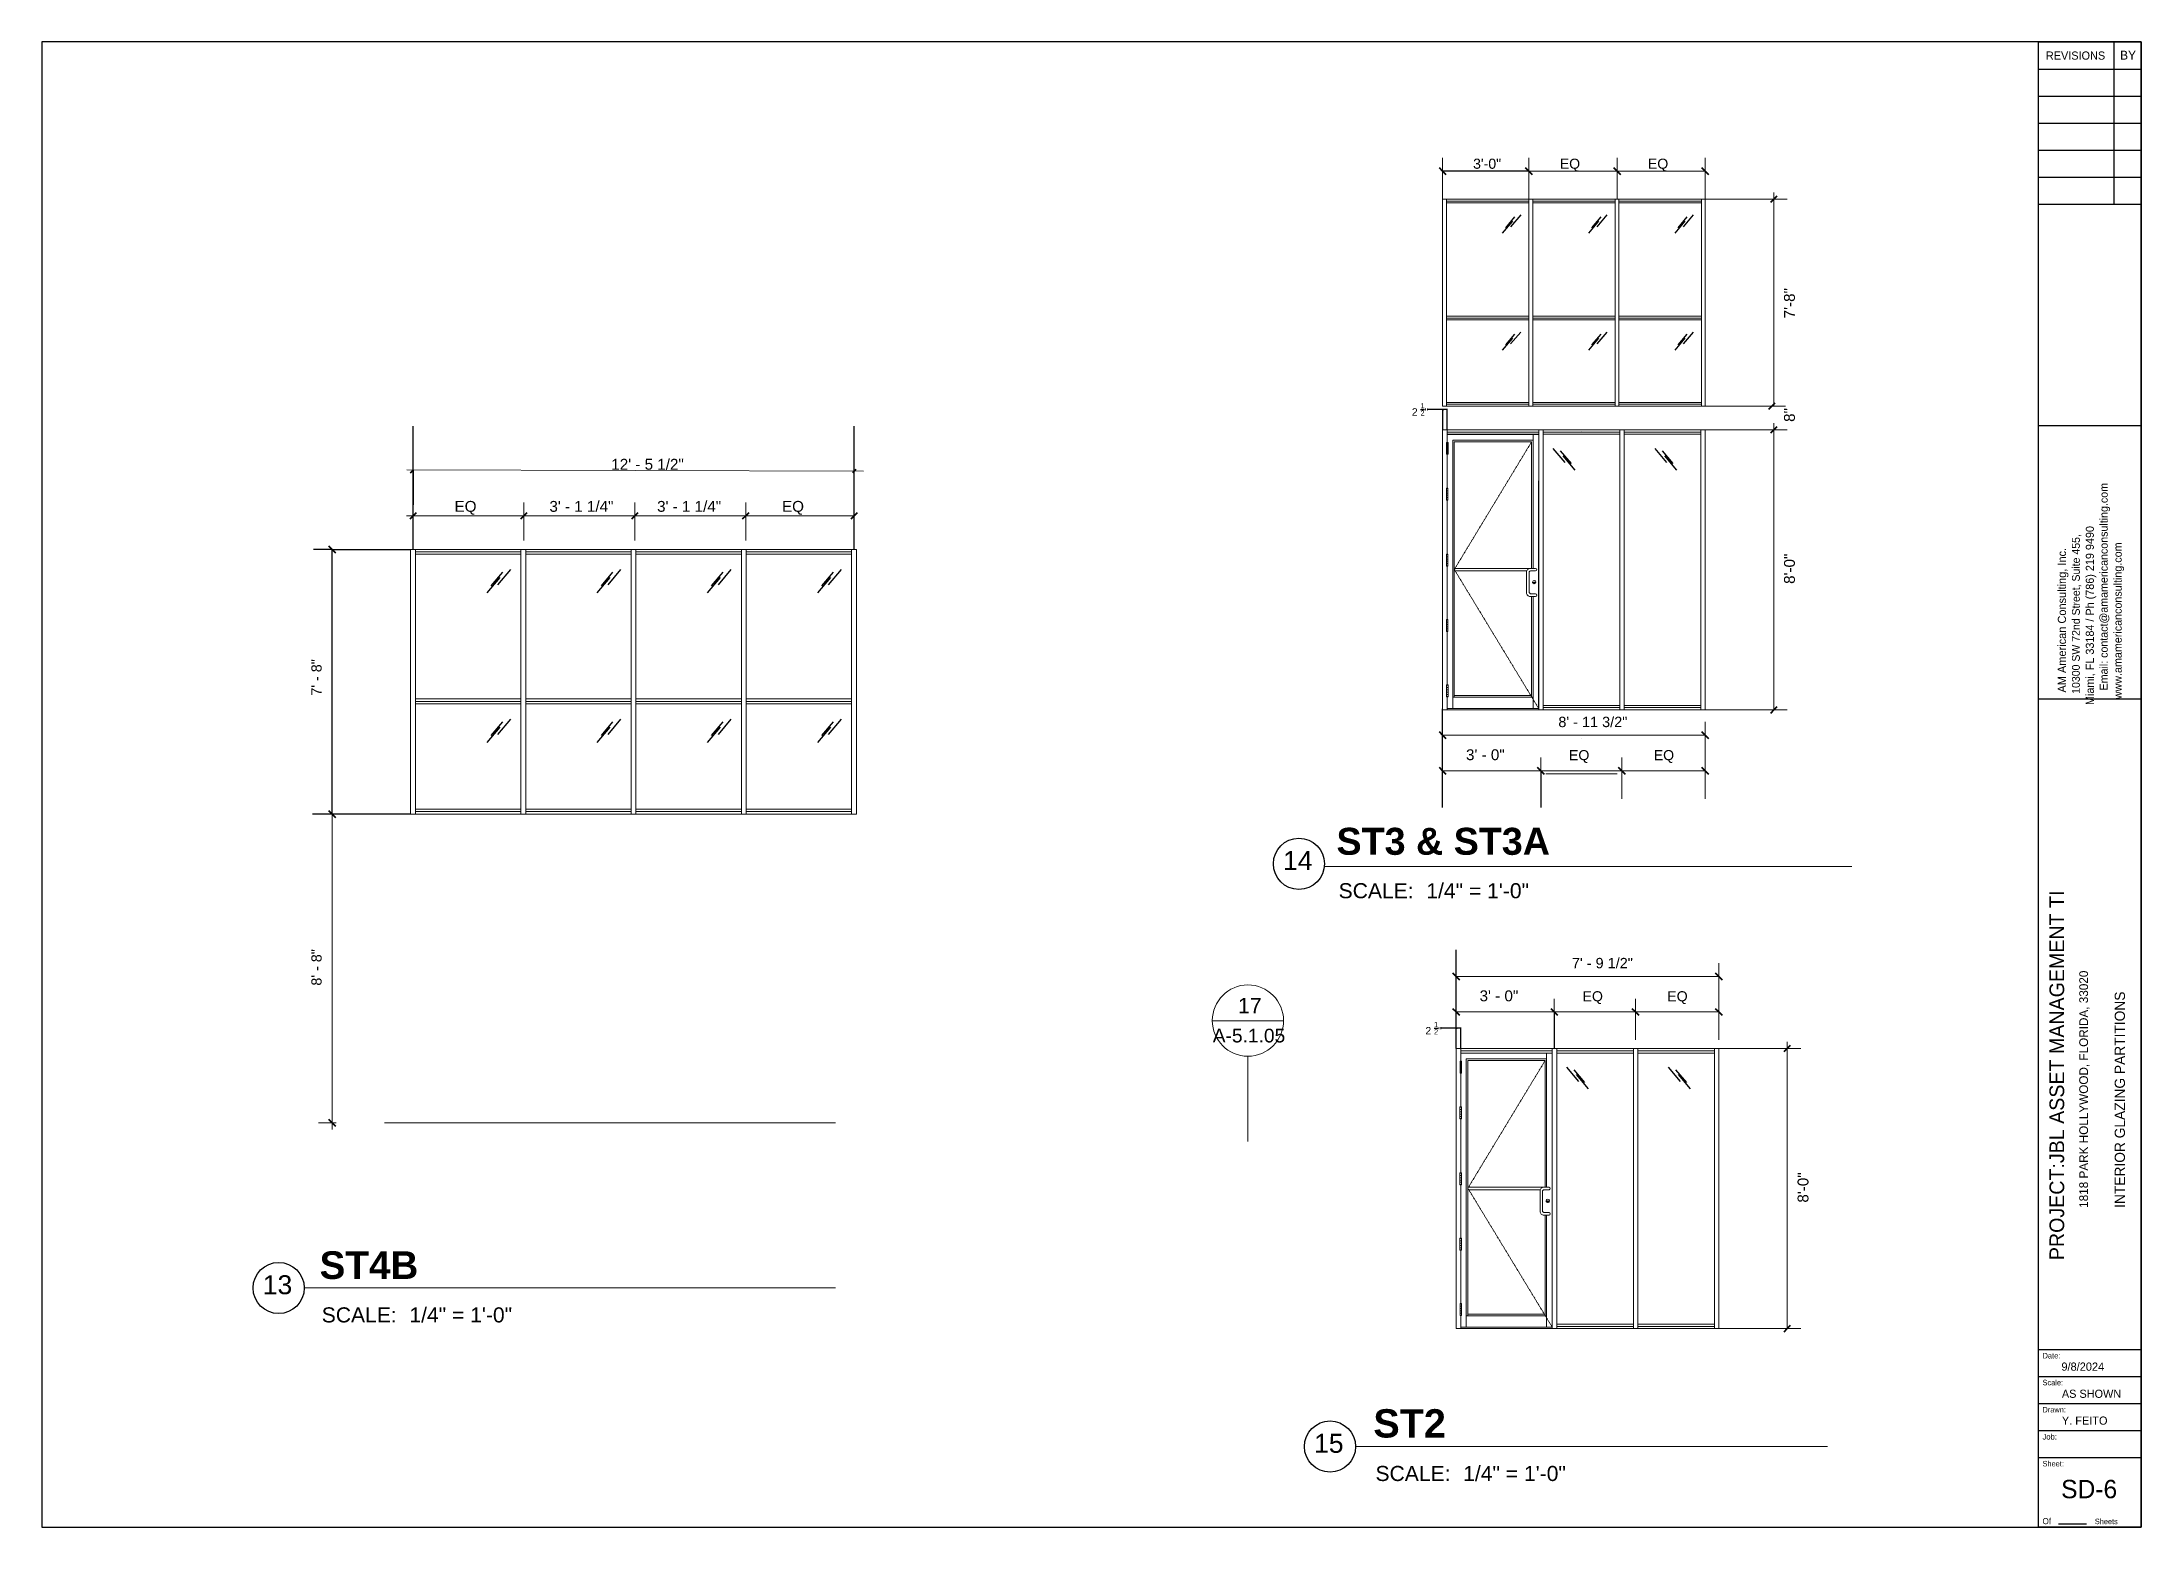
# Model space of a CAD drawing. Header units: inches. Extents: x -6061 to 13621, y -296 to 7483.
# Drawn here: x 8507 to 9214, y 5998 to 6498 of the extents above; entities that cross this region are included whole.
import ezdxf

# ---------------------------------------------------------------- set-up
doc = ezdxf.new("R2010")
doc.units = ezdxf.units.IN
doc.header["$MEASUREMENT"] = 0
doc.linetypes.add('HIDDEN', pattern=[0.375, 0.25, -0.125])
doc.layers.get('0').update_dxf_attribs({"linetype": 'CONTINUOUS'})
doc.layers.get('Defpoints').update_dxf_attribs({"color": 6, "linetype": 'CONTINUOUS', "lineweight": 15})
doc.styles.add('Arial$001H0', font='arial.ttf')
doc.styles.add('Arial$101H0', font='arialbd.ttf')
doc.styles.add('CIDFont+F1$001H0', font='')
doc.styles.add('CIDFont+F2$001H0', font='')
doc.styles.get('CIDFont+F1$001H0').set_extended_font_data('CIDFont+F1')
doc.styles.get('CIDFont+F2$001H0').set_extended_font_data('CIDFont+F2')
doc.dimstyles.get("Standard").update_dxf_attribs({"dimtxt": 0.18, "dimasz": 0.18, "dimexe": 0.18, "dimexo": 0.0625, "dimgap": 0.0625, "dimtad": 0, "dimtih": 1, "dimtoh": 1, "dimdec": 4, "dimzin": 0, "dimdsep": 46, "dimtxsty": 'Standard', "dimcen": 0.09, "dimadec": 0, "dimazin": 0, "dimtfac": 1, "dimtdec": 4, "dimtofl": 0, "dimtmove": 0, "dimatfit": 3, "dimfxl": 1, "dimtolj": 1, "dimtzin": 0, "dimlwd": -1, "dimlwe": -1, "dimarcsym": 0})

msp = doc.modelspace()

# ---------------------------------------------------------------- texts
at = {"color": 7, "true_color": 0x000007}
for s, height, style, p in [('REVISIONS', 2.745462, 'CIDFont+F1$001H0', (9182.24589, 6492.307)), ('BY', 3.001664, 'CIDFont+F1$001H0', (9207.26615, 6492.307)), ('3\'-0"', 3.40067, 'Arial$001H0', (8989.1999, 6455.53577)), ('EQ', 3.40067, 'Arial$001H0', (9018.40687, 6455.53577)), ('EQ', 3.40067, 'Arial$001H0', (9048.11911, 6455.53576)), ('8\' - 11 3/2"', 3.4905041, 'Arial$001H0', (9017.93213, 6267.38689)), ('3\' - 0"', 3.667117, 'Arial$001H0', (8986.81177, 6256.25406)), ('EQ', 3.40067, 'Arial$001H0', (9021.5218, 6256.25406)), ('EQ', 3.40067, 'Arial$001H0', (9050.07995, 6256.25406)), ('ST3 & ST3A', 9.087565, 'Arial$101H0', (8943.16467, 6224.3771)), ('14', 6.400615, 'Arial$001H0', (8925.13752, 6219.22431)), ('SCALE:', 5.086183, 'Arial$001H0', (8943.88549, 6209.72057)), ('1/4" = 1\'-0"', 5.0830544, 'Arial$001H0', (8973.43885, 6209.72057)), ('7\' - 9 1/2"', 3.4905041, 'Arial$001H0', (9022.50642, 6186.13604)), ('17', 5.160623, 'Arial$001H0', (8909.95039, 6170.98802)), ('3\' - 0"', 3.667117, 'Arial$001H0', (8991.38605, 6175.00321)), ('EQ', 3.40067, 'Arial$001H0', (9026.09609, 6175.00321)), ('EQ', 3.40067, 'Arial$001H0', (9054.65423, 6175.00321)), ('A-5.1.05', 4.626402, 'Arial$001H0', (8901.4608, 6161.13689)), ('ST4B', 9.315662, 'Arial$101H0', (8600.42911, 6081.44999)), ('13', 6.400615, 'Arial$001H0', (8581.27254, 6076.29704)), ('SCALE:', 5.086183, 'Arial$001H0', (8601.15192, 6066.79342)), ('1/4" = 1\'-0"', 5.0830544, 'Arial$001H0', (8630.70528, 6066.79342)), ('Date:', 1.885676, 'CIDFont+F1$001H0', (9181.11689, 6054.65001)), ('9/8/2024', 2.76745, 'CIDFont+F1$001H0', (9187.48754, 6050.52052)), ('Scale:', 1.867076, 'CIDFont+F1$001H0', (9181.11689, 6045.59524)), ('AS SHOWN', 2.746002, 'CIDFont+F1$001H0', (9187.64579, 6041.38737)), ('ST2', 9.54154, 'Arial$101H0', (8955.58645, 6028.01026)), ('Drawn:', 1.858902, 'CIDFont+F1$001H0', (9181.11689, 6036.46104)), ('Y. FEITO', 2.758454, 'CIDFont+F1$001H0', (9187.64579, 6032.33241)), ('15', 6.400615, 'Arial$001H0', (8935.60363, 6022.85748)), ('Job:', 1.920118, 'CIDFont+F1$001H0', (9181.11689, 6027.32685)), ('SCALE:', 5.086183, 'Arial$001H0', (8956.30724, 6013.35373)), ('1/4" = 1\'-0"', 5.0830544, 'Arial$001H0', (8985.86064, 6013.35373)), ('Sheet:', 1.863512, 'CIDFont+F1$001H0', (9181.11689, 6018.27208)), ('SD-6', 6.197286, 'CIDFont+F1$001H0', (9187.40065, 6007.55038)), ('Of', 2.05, 'CIDFont+F1$001H0', (9181.11689, 5998.81228)), ('Sheets', 1.85793, 'CIDFont+F1$001H0', (9198.74999, 5998.81228))]:
    msp.add_text(s, height=height, dxfattribs=dict(at, style=style)).set_placement(p)
for s, height, style, p in [('7\'-8"', 3.667117, 'Arial$001H0', (9097.65614, 6405.13507)), ('8"', 3.667117, 'Arial$001H0', (9097.65614, 6370.23459)), ('8\'-0"', 3.667117, 'Arial$001H0', (9097.65614, 6315.65361)), ('7\' - 8"', 3.456875, 'Arial$001H0', (8601.10625, 6277.99242)), ('PROJECT:JBL ASSET MANAGEMENT TI', 4.9446233, 'CIDFont+F1$001H0', (9188.41489, 6087.78573)), ('8\' - 8"', 3.456875, 'Arial$001H0', (8601.10625, 6180.2816)), ('1818 PARK HOLLYWOOD, FLORIDA, 33020', 2.954715, 'CIDFont+F1$001H0', (9196.4576, 6105.40596)), ('INTERIOR GLAZING PARTITIONS', 3.4665729, 'CIDFont+F1$001H0', (9208.91168, 6105.40283)), ('8\'-0"', 3.667117, 'Arial$001H0', (9102.23042, 6107.16658))]:
    msp.add_text(s, height=height, rotation=90, dxfattribs=dict(at, style=style)).set_placement(p)
at = {"color": 7, "style": 'Arial$001H0'}
for s, height, p in [('12\' - 5 1/2"', 3.6671166, (8698.75283, 6354.13097)), ('EQ', 3.667117, (8645.91068, 6339.9358)), ('3\' - 1 1/4"', 3.6671166, (8677.89053, 6339.9358)), ('3\' - 1 1/4"', 3.6671166, (8714.18324, 6339.9358)), ('EQ', 3.667117, (8756.28523, 6339.9358))]:
    msp.add_text(s, height=height, dxfattribs=at).set_placement(p)
at = {"color": 146, "true_color": 0x105689, "style": 'CIDFont+F2$001H0'}
for s, height, p in [('Email: contact@amamericanconsulting.com', 2.6856395, (9203.0812, 6279.75208)), ('          10300 SW 72nd Street, Suite 455,', 2.6511926, (9193.6954, 6268.76193)), ('      Miami, FL 33184 / Ph (786) 219 9490', 2.7228606, (9198.4235, 6268.76193)), ('          AM American Consulting, Inc.', 2.766954, (9189.03892, 6268.76193)), ('        www.amamericanconsulting.com', 2.7028453, (9207.8068, 6268.76193))]:
    msp.add_text(s, height=height, rotation=90, dxfattribs=at).set_placement(p)

# ---------------------------------------------------------------- blocks, each defined once
blk = doc.blocks.new('*U52')
at = {"lineweight": 5, "ltscale": 0.5}
blk.add_line((22995, -3896.69), (23033.25, -3896.69), dxfattribs=at)
at = {"lineweight": 5}
for p, q in [((22995, -3896.69), (22995, -3992.69)), ((22995, -3898.44), (23033.25, -3898.44)), ((22995, -3990.94), (23033.25, -3990.94)), ((22995, -3992.69), (23033.25, -3992.69))]:
    blk.add_line(p, q, dxfattribs=at)
at = {"color": 8, "lineweight": 5}
for p, q in [((23033.25, -3897.56), (22995, -3897.56)), ((23033.25, -3951.81), (22995, -3951.81)), ((23033.25, -3991.81), (22995, -3991.81))]:
    blk.add_line(p, q, dxfattribs=at)
at = {"lineweight": 5}
for points in [[(23035, -3992.69), (23033.25, -3992.69), (23033.25, -3896.69), (23035, -3896.69)], [(23033.25, -3950.94), (22995, -3950.94), (22995, -3952.69), (23033.25, -3952.69)]]:
    blk.add_lwpolyline(points, close=True, dxfattribs=at)
at = {"color": 8, "ltscale": 0.008}
for points in [[(23025.57, -3906.92), (23020.85, -3912.47)], [(23026.54, -3904.97), (23022.32, -3909.95)], [(23029.44, -3904.04), (23024.77, -3909.55)], [(23026.54, -3959.22), (23022.32, -3964.2)], [(23029.44, -3958.29), (23024.77, -3963.8)], [(23025.57, -3961.17), (23020.85, -3966.72)]]:
    blk.add_lwpolyline(points, dxfattribs=at)
at = {"layer": 'Defpoints', "color": 6, "lineweight": 5}
blk.add_lwpolyline([(22995, -3896.69), (22993.25, -3896.69), (22993.25, -3992.69), (22995, -3992.69)], dxfattribs=at)
blk = doc.blocks.new('*U53')
at = {"lineweight": 5, "ltscale": 0.5}
blk.add_line((22995, -3896.69), (23033.25, -3896.69), dxfattribs=at)
at = {"lineweight": 5}
for p, q in [((22995, -3896.69), (22995, -3992.69)), ((22995, -3898.44), (23033.25, -3898.44)), ((22995, -3990.94), (23033.25, -3990.94)), ((22995, -3992.69), (23033.25, -3992.69))]:
    blk.add_line(p, q, dxfattribs=at)
at = {"color": 8, "lineweight": 5}
for p, q in [((23033.25, -3897.56), (22995, -3897.56)), ((23033.25, -3951.81), (22995, -3951.81)), ((23033.25, -3991.81), (22995, -3991.81))]:
    blk.add_line(p, q, dxfattribs=at)
at = {"lineweight": 5}
for points in [[(23035, -3992.69), (23033.25, -3992.69), (23033.25, -3896.69), (23035, -3896.69)], [(23033.25, -3950.94), (22995, -3950.94), (22995, -3952.69), (23033.25, -3952.69)]]:
    blk.add_lwpolyline(points, close=True, dxfattribs=at)
at = {"color": 8, "ltscale": 0.008}
for points in [[(23025.57, -3906.92), (23020.85, -3912.47)], [(23026.54, -3904.97), (23022.32, -3909.95)], [(23029.44, -3904.04), (23024.77, -3909.55)], [(23026.54, -3959.22), (23022.32, -3964.2)], [(23029.44, -3958.29), (23024.77, -3963.8)], [(23025.57, -3961.17), (23020.85, -3966.72)]]:
    blk.add_lwpolyline(points, dxfattribs=at)
at = {"layer": 'Defpoints', "color": 6, "lineweight": 5}
blk.add_lwpolyline([(22995, -3896.69), (22993.25, -3896.69), (22993.25, -3992.69), (22995, -3992.69)], dxfattribs=at)
blk = doc.blocks.new('*U54')
at = {"lineweight": 5, "ltscale": 0.5}
blk.add_line((22995, -3896.69), (23033.25, -3896.69), dxfattribs=at)
at = {"lineweight": 5}
for p, q in [((22995, -3896.69), (22995, -3992.69)), ((22995, -3898.44), (23033.25, -3898.44)), ((22995, -3990.94), (23033.25, -3990.94)), ((22995, -3992.69), (23033.25, -3992.69))]:
    blk.add_line(p, q, dxfattribs=at)
at = {"color": 8, "lineweight": 5}
for p, q in [((23033.25, -3897.56), (22995, -3897.56)), ((23033.25, -3951.81), (22995, -3951.81)), ((23033.25, -3991.81), (22995, -3991.81))]:
    blk.add_line(p, q, dxfattribs=at)
at = {"lineweight": 5}
for points in [[(23035, -3992.69), (23033.25, -3992.69), (23033.25, -3896.69), (23035, -3896.69)], [(23033.25, -3950.94), (22995, -3950.94), (22995, -3952.69), (23033.25, -3952.69)]]:
    blk.add_lwpolyline(points, close=True, dxfattribs=at)
at = {"color": 8, "ltscale": 0.008}
for points in [[(23025.57, -3906.92), (23020.85, -3912.47)], [(23026.54, -3904.97), (23022.32, -3909.95)], [(23029.44, -3904.04), (23024.77, -3909.55)], [(23026.54, -3959.22), (23022.32, -3964.2)], [(23029.44, -3958.29), (23024.77, -3963.8)], [(23025.57, -3961.17), (23020.85, -3966.72)]]:
    blk.add_lwpolyline(points, dxfattribs=at)
at = {"layer": 'Defpoints', "color": 6, "lineweight": 5}
blk.add_lwpolyline([(22995, -3896.69), (22993.25, -3896.69), (22993.25, -3992.69), (22995, -3992.69)], dxfattribs=at)
blk = doc.blocks.new('*U55')
at = {"lineweight": 5, "ltscale": 0.5}
blk.add_line((22995, -3896.69), (23033.25, -3896.69), dxfattribs=at)
at = {"color": 8, "lineweight": 5}
for p, q in [((23033.25, -3897.56), (22995, -3897.56)), ((23033.25, -3951.81), (22995, -3951.81)), ((23033.25, -3991.81), (22995, -3991.81))]:
    blk.add_line(p, q, dxfattribs=at)
at = {"lineweight": 5}
for p, q in [((22995, -3898.44), (23033.25, -3898.44)), ((22995, -3990.94), (23033.25, -3990.94)), ((22995, -3992.69), (23033.25, -3992.69))]:
    blk.add_line(p, q, dxfattribs=at)
for points in [[(22995, -3992.69), (22993.25, -3992.69), (22993.25, -3896.69), (22995, -3896.69)], [(23035, -3992.69), (23033.25, -3992.69), (23033.25, -3896.69), (23035, -3896.69)], [(23033.25, -3950.94), (22995, -3950.94), (22995, -3952.69), (23033.25, -3952.69)]]:
    blk.add_lwpolyline(points, close=True, dxfattribs=at)
at = {"color": 8, "ltscale": 0.008}
for points in [[(23025.57, -3906.92), (23020.85, -3912.47)], [(23026.54, -3904.97), (23022.32, -3909.95)], [(23029.44, -3904.04), (23024.77, -3909.55)], [(23026.54, -3959.22), (23022.32, -3964.2)], [(23029.44, -3958.29), (23024.77, -3963.8)], [(23025.57, -3961.17), (23020.85, -3966.72)]]:
    blk.add_lwpolyline(points, dxfattribs=at)
blk = doc.blocks.new('_CLOSEDFILLED')
at = {"color": 0, "lineweight": -2, "true_color": 0x000000}
blk.add_line((-1, 0), (-2, 0), dxfattribs=at)
blk.add_solid([(-1, 0.2), (0, 0), (-1, 0.2), (-1, -0.2)], dxfattribs=at)
blk = doc.blocks.new('*D98')
at = {"color": 0, "transparency": 16777216}
for p, q in [((8983.52, 6165.95), (8978.54, 6165.95)), ((8983.52, 6159.13), (8983.52, 6166.13)), ((8984.84, 6165.95), (8983.7, 6165.95)), ((8985.02, 6159.13), (8985.02, 6166.13))]:
    blk.add_line(p, q, dxfattribs=at)
at = {"layer": 'Defpoints', "color": 0, "transparency": 16777216}
for p in [(8983.52, 6165.95), (8983.52, 6159.07), (8985.02, 6159.07)]:
    blk.add_point(p, dxfattribs=at)
at = {"color": 0, "transparency": 16777216, "xscale": 0.18, "yscale": 0.18, "zscale": 0.18, "rotation": 180}
blk.add_blockref('_CLOSEDFILLED', (8983.52, 6165.95), dxfattribs=at)
at = {"color": 0, "transparency": 16777216, "xscale": 0.18, "yscale": 0.18, "zscale": 0.18}
blk.add_blockref('_CLOSEDFILLED', (8985.02, 6165.95), dxfattribs=at)
at = {"color": 0, "transparency": 16777216, "insert": (8975.89, 6165.95), "char_height": 2.5, "attachment_point": 5, "style": 'Arial$001H0'}
blk.add_mtext('2 {\\H0.7x;\\S1/2;}"', dxfattribs=at)
blk = doc.blocks.new('*D99')
at = {"color": 0, "transparency": 16777216}
for p, q in [((8978.95, 6374.44), (8973.96, 6374.44)), ((8978.95, 6367.61), (8978.95, 6374.62)), ((8980.27, 6374.44), (8979.13, 6374.44)), ((8980.45, 6367.61), (8980.45, 6374.62))]:
    blk.add_line(p, q, dxfattribs=at)
at = {"layer": 'Defpoints', "color": 0, "transparency": 16777216}
for p in [(8978.95, 6374.44), (8978.95, 6367.55), (8980.45, 6367.55)]:
    blk.add_point(p, dxfattribs=at)
at = {"color": 0, "transparency": 16777216, "xscale": 0.18, "yscale": 0.18, "zscale": 0.18, "rotation": 180}
blk.add_blockref('_CLOSEDFILLED', (8978.95, 6374.44), dxfattribs=at)
at = {"color": 0, "transparency": 16777216, "xscale": 0.18, "yscale": 0.18, "zscale": 0.18}
blk.add_blockref('_CLOSEDFILLED', (8980.45, 6374.44), dxfattribs=at)
at = {"color": 0, "transparency": 16777216, "insert": (8971.32, 6374.44), "char_height": 2.5, "attachment_point": 5, "style": 'Arial$001H0'}
blk.add_mtext('2 {\\H0.7x;\\S1/2;}"', dxfattribs=at)
blk = doc.blocks.new('dr')
at = {"lineweight": 5}
for p, q in [((9243.27, 4083.86), (9277.15, 4083.86)), ((9243.27, 4083.86), (9243.27, 3989.51)), ((9244.77, 4083.86), (9244.77, 3989.51)), ((9244.77, 4082.36), (9275.65, 4082.36)), ((9244.77, 4082.36), (9275.65, 4082.36)), ((9247.19, 4079.82), (9247.19, 4037.17)), ((9275.86, 4079.65), (9275.35, 4079.65)), ((9275.86, 4079.65), (9275.86, 4075.62)), ((9275.9, 4064.2), (9275.38, 4064.2)), ((9275.9, 4064.2), (9275.9, 4060.17)), ((9275.9, 4041.97), (9275.38, 4041.97)), ((9275.9, 4041.97), (9275.9, 4037.94)), ((9275.9, 4019.95), (9275.38, 4019.95)), ((9275.9, 4019.95), (9275.9, 4015.91)), ((9275.86, 3997.92), (9275.35, 3997.92)), ((9275.86, 3997.92), (9275.86, 3993.89)), ((9277.15, 3989.51), (9243.27, 3989.51)), ((9275.65, 3989.94), (9244.77, 3989.94))]:
    blk.add_line(p, q, dxfattribs=at)
at = {"color": 8, "lineweight": 5}
blk.add_line((9275.65, 4083.11), (9244.77, 4083.11), dxfattribs=at)
at = {"lineweight": 5, "extrusion": (0, 1, 0)}
for p, q in [((9244.8, 4082.29), (9275.62, 4082.29)), ((9246.68, 4037.17), (9246.68, 4082.29)), ((9275.62, 4079.65), (9275.62, 4082.29)), ((9275.65, 4064), (9275.65, 4083.86)), ((9277.15, 3989.51), (9277.15, 4083.86)), ((9246.68, 4080.36), (9273.75, 4080.36)), ((9247.19, 4079.82), (9273.23, 4079.82)), ((9273.23, 3993.8), (9273.23, 4079.82)), ((9273.75, 3990), (9273.75, 4080.36)), ((9275.35, 4079.57), (9275.86, 4079.57)), ((9275.35, 4078.8), (9275.86, 4078.8)), ((9275.86, 4078.02), (9275.35, 4078.02)), ((9275.86, 4077.25), (9275.35, 4077.25)), ((9275.86, 4076.48), (9275.35, 4076.48)), ((9275.35, 4075.71), (9275.86, 4075.71)), ((9244.8, 3990), (9244.8, 4066.64)), ((9275.38, 4064.12), (9275.9, 4064.12)), ((9275.38, 4063.35), (9275.9, 4063.35)), ((9275.9, 4062.57), (9275.38, 4062.57)), ((9275.9, 4061.8), (9275.38, 4061.8)), ((9275.9, 4061.03), (9275.38, 4061.03)), ((9275.38, 4060.26), (9275.9, 4060.26)), ((9275.62, 4041.97), (9275.62, 4059.97)), ((9275.65, 4041.97), (9275.65, 4059.97)), ((9275.38, 4041.89), (9275.9, 4041.89)), ((9275.38, 4041.12), (9275.9, 4041.12)), ((9275.9, 4040.34), (9275.38, 4040.34)), ((9275.9, 4039.57), (9275.38, 4039.57)), ((9275.9, 4038.8), (9275.38, 4038.8)), ((9275.38, 4038.03), (9275.9, 4038.03)), ((9275.62, 4019.95), (9275.62, 4037.94)), ((9275.65, 4019.95), (9275.65, 4037.94)), ((9246.68, 3990), (9246.68, 4027.73)), ((9247.19, 3993.8), (9247.19, 4027.73)), ((9275.38, 4019.86), (9275.9, 4019.86)), ((9275.38, 4019.09), (9275.9, 4019.09)), ((9275.9, 4018.32), (9275.38, 4018.32)), ((9275.9, 4017.54), (9275.38, 4017.54)), ((9275.9, 4016.77), (9275.38, 4016.77)), ((9275.38, 4016), (9275.9, 4016)), ((9275.62, 3997.92), (9275.62, 4015.91)), ((9275.65, 3997.92), (9275.65, 4015.91)), ((9275.35, 3997.83), (9275.86, 3997.83)), ((9246.68, 3993.8), (9273.75, 3993.8)), ((9247.19, 3994.34), (9273.23, 3994.34)), ((9271.11, 3993.85), (9271.11, 3993.85)), ((9275.86, 3997.06), (9275.35, 3997.06)), ((9275.86, 3996.29), (9275.35, 3996.29)), ((9275.86, 3995.52), (9275.35, 3995.52)), ((9275.35, 3994.74), (9275.86, 3994.74)), ((9275.35, 3993.97), (9275.86, 3993.97)), ((9275.62, 3990), (9275.62, 3993.89)), ((9275.65, 3989.51), (9275.65, 3993.89)), ((9244.8, 3990), (9275.62, 3990))]:
    blk.add_line(p, q, dxfattribs=at)
at = {"color": 251, "linetype": 'HIDDEN', "lineweight": 5, "true_color": 0x636466}
for q in [(9247.19, 4079.82), (9244.8, 3990)]:
    blk.add_line((9273.23, 4036.81), q, dxfattribs=at)
at = {"color": 1, "lineweight": 5}
for p, q in [((9247.59, 4037.17), (9273.23, 4037.17)), ((9248.8, 4036.31), (9273.23, 4036.31))]:
    blk.add_line(p, q, dxfattribs=at)
at = {"lineweight": 5}
blk.add_lwpolyline([(9244.77, 3989.51), (9243.27, 3989.51), (9243.27, 4083.86), (9244.77, 4083.86)], close=True, dxfattribs=at)
for points in [[(9275.86, 4075.62), (9275.35, 4075.62), (9275.35, 4079.65)], [(9275.9, 4060.17), (9275.38, 4060.17), (9275.38, 4064.2)], [(9275.9, 4037.94), (9275.38, 4037.94), (9275.38, 4041.97)], [(9275.9, 4015.91), (9275.38, 4015.91), (9275.38, 4019.95)], [(9275.86, 3993.89), (9275.35, 3993.89), (9275.35, 3997.92)]]:
    blk.add_lwpolyline(points, dxfattribs=at)
at = {"color": 1, "lineweight": 5}
blk.add_lwpolyline([(9247.59, 4037.17), (9245.87, 4037.17, 1), (9245.87, 4036.31), (9247.59, 4036.31, -0.414214), (9248.02, 4035.88), (9248.02, 4029.02), (9247.59, 4028.59), (9245.87, 4028.59, 1), (9245.87, 4027.73), (9247.59, 4027.73, 0.414214), (9248.88, 4029.02), (9248.88, 4035.88, 0.414214)], format="xyb", close=True, dxfattribs=at)
at = {"lineweight": 5}
blk.add_polyline3d([(9246.79, 4032.53, 0), (9246.75, 4032.53, 0), (9246.75, 4032.27, 0), (9246.79, 4032.27, 0)], close=True, dxfattribs=at)
for centre, radius in [((9246.28, 4032.57), 0.585), ((9246.28, 4032.57), 0.544), ((9246.28, 4032.38), 0.187)]:
    blk.add_circle(centre, radius, dxfattribs=at)
for centre, start, end in [((9246.27, 4032.36), 104.39871, 255.60129), ((9246.77, 4032.36), 284.39871, 75.60129)]:
    blk.add_arc(centre, 0.0788, start, end, dxfattribs=at)

# ---------------------------------------------------------------- dimensions: what is measured, and where the dimension line sits
at = {"color": 7}
for base, p1, p2, picture, middle in [((8978.94555, 6374.43613), (8980.44661, 6367.55231), (8978.94555, 6367.55231), '*D99', (8971.31855, 6374.43613)), ((8983.51983, 6165.94911), (8985.02089, 6159.06528), (8983.51983, 6159.06528), '*D98', (8975.89283, 6165.94911))]:
    dim = msp.add_linear_dim(base=base, p1=p1, p2=p2, angle=180, text='2 {\\H0.7x;\\S1/2;}"', dimstyle='Standard', override={"dimtxt": 2.5, "dimzin": 8, "dimtxsty": 'Arial$001H0', "dimtdec": 2, "dimtofl": 1, "dimtolj": 0, "dimtzin": 8}, dxfattribs=at)
    dim.commit()
    dim.dimension.update_dxf_attribs({"geometry": picture, "text_midpoint": middle, "dimtype": 160})

# ---------------------------------------------------------------- linework, layer by layer
at = {"color": 7, "linetype": 'Continuous', "lineweight": 25, "true_color": 0x000007}
for p, q in [((9179.68701, 6498.25415), (9214.31752, 6498.25415)), ((9179.68701, 6498.25412), (9179.68701, 5997.85915)), ((9205.18331, 6498.25412), (9205.18331, 6443.60783)), ((9179.68701, 6489.11994), (9214.31752, 6489.11994)), ((9179.68701, 6479.98575), (9214.31752, 6479.98575)), ((9179.68701, 6470.93099), (9214.31752, 6470.93099)), ((9179.68701, 6461.7968), (9214.31752, 6461.7968)), ((9179.68701, 6452.74202), (9214.31752, 6452.74202)), ((9179.68701, 6443.60783), (9214.31752, 6443.60783)), ((9179.68701, 6369.02515), (9214.31752, 6369.02515)), ((9179.68701, 6369.02515), (9214.31752, 6369.02515)), ((9179.68701, 6276.96836), (9214.31752, 6276.96836)), ((9214.31752, 6057.58883), (9179.68701, 6057.58883)), ((9214.31752, 6048.45464), (9179.68701, 6048.45464)), ((9214.31752, 6039.39987), (9179.68701, 6039.39987)), ((9214.31752, 6030.26568), (9179.68701, 6030.26568)), ((9214.31752, 6021.21091), (9179.68701, 6021.21091)), ((9186.5178, 5998.89171), (9195.89028, 5998.89171))]:
    msp.add_line(p, q, dxfattribs=at)
at = {"color": 7, "linetype": 'Continuous', "lineweight": 9, "true_color": 0x000007}
for p, q in [((8978.94555, 6454.67865), (8978.94555, 6459.16371)), ((9008.02174, 6454.67865), (9008.02174, 6459.16371)), ((9037.73397, 6454.67865), (9037.73397, 6459.16371)), ((9037.73397, 6454.67863), (9037.73397, 6459.1637)), ((9067.44621, 6454.67863), (9067.44621, 6459.1637)), ((8978.94555, 6454.67865), (8978.94555, 6445.30806)), ((9008.02174, 6454.67865), (9008.02174, 6445.30806)), ((9037.73397, 6454.67865), (9008.02174, 6454.67865)), ((9037.73397, 6454.67865), (9037.73397, 6445.30806)), ((9037.73397, 6454.67863), (9037.73397, 6445.30804)), ((9067.44621, 6454.67863), (9037.73397, 6454.67863)), ((9067.44621, 6454.67863), (9067.44621, 6445.30804)), ((9090.51227, 6445.30804), (9067.44621, 6445.30804)), ((9090.51227, 6447.55058), (9090.51227, 6375.52518)), ((9090.51227, 6445.30804), (9095.07743, 6445.30804)), ((9089.87623, 6375.52518), (9066.81017, 6375.52518)), ((9089.87623, 6375.52518), (9094.44139, 6375.52518)), ((9090.51227, 6367.55231), (9067.44621, 6367.55231)), ((9090.51227, 6369.79484), (9090.51227, 6273.2057)), ((9090.51227, 6367.55231), (9095.07743, 6367.55231)), ((9025.81101, 6366.9761), (9025.81101, 6366.9761)), ((8629.80867, 6354.03242), (8783.74261, 6353.63196)), ((8632.0512, 6354.03242), (8631.97111, 6330.32563)), ((8631.97111, 6338.57495), (8631.97111, 6343.06002)), ((8669.29329, 6338.57495), (8669.29329, 6343.06002)), ((8706.69555, 6338.57495), (8706.69555, 6343.06002)), ((8744.09781, 6338.57495), (8744.09781, 6343.06002)), ((8629.72858, 6338.57495), (8669.29329, 6338.57495)), ((8631.97111, 6338.57495), (8631.97111, 6330.32563)), ((8669.29329, 6338.57495), (8706.69555, 6338.57495)), ((8669.29329, 6338.57495), (8669.29329, 6330.32563)), ((8706.69555, 6338.57495), (8744.09781, 6338.57495)), ((8706.69555, 6338.57495), (8706.69555, 6330.32563)), ((8744.09781, 6338.57495), (8780.55607, 6338.57495)), ((8744.09781, 6338.57495), (8744.09781, 6330.32563)), ((9090.51227, 6273.20024), (9067.44621, 6273.20024)), ((9067.44621, 6264.66365), (9067.44621, 6269.14872)), ((9090.51227, 6273.20024), (9095.07743, 6273.20024)), ((9067.44621, 6264.66365), (8978.94555, 6264.66365)), ((9025.81101, 6263.68698), (9025.81101, 6263.68698)), ((9067.44621, 6264.66365), (9067.44621, 6243.27948)), ((9012.00775, 6252.65007), (9012.00775, 6257.13514)), ((9012.00775, 6252.65007), (9012.00775, 6257.13514)), ((9039.38584, 6252.65007), (9039.38584, 6257.13514)), ((9067.44621, 6252.65007), (9067.44621, 6257.13514)), ((9014.25028, 6252.65007), (8978.94555, 6252.65007)), ((9046.68693, 6252.65007), (9009.76521, 6252.65007)), ((9013.71734, 6251.67341), (9037.74449, 6251.67341)), ((9039.38584, 6252.65007), (9039.38584, 6243.27949)), ((9067.44621, 6252.65007), (9046.68693, 6252.65007)), ((9067.44621, 6252.65007), (9067.44621, 6243.27948)), ((8604.63038, 6131.8271), (8604.63038, 6238.10719)), ((8939.12477, 6220.42196), (9116.84559, 6220.42196)), ((9072.02049, 6183.41279), (8983.51983, 6183.41279)), ((9072.02049, 6183.41279), (9072.02049, 6187.89786)), ((9072.02049, 6183.41279), (9072.02049, 6162.02863)), ((9018.82456, 6171.39922), (8983.51983, 6171.39922)), ((9051.26121, 6171.39922), (9014.3395, 6171.39922)), ((9016.58203, 6171.39922), (9016.58203, 6175.88429)), ((9016.58203, 6171.39922), (9016.58203, 6175.88429)), ((9043.96012, 6171.39922), (9043.96012, 6175.88429)), ((9043.96012, 6171.39922), (9043.96012, 6162.02863)), ((9072.02049, 6171.39922), (9051.26121, 6171.39922)), ((9072.02049, 6171.39922), (9072.02049, 6175.88429)), ((9072.02049, 6171.39922), (9072.02049, 6162.02863)), ((8901.30095, 6168.42536), (8925.3281, 6168.42536)), ((8913.31452, 6156.49188), (8913.31452, 6156.49188)), ((8913.31452, 6156.41179), (8913.31452, 6127.73939)), ((9095.08655, 6159.06528), (9072.02049, 6159.06528)), ((9095.08655, 6161.30782), (9095.08655, 6064.71867)), ((9095.08655, 6159.06528), (9099.65171, 6159.06528)), ((8604.63038, 6134.06963), (8600.06522, 6134.06963)), ((8604.63038, 6134.06963), (8605.99192, 6134.06963)), ((8595.25979, 6078.40674), (8774.26206, 6078.40674)), ((9095.08655, 6064.71321), (9072.02049, 6064.71321)), ((9095.08655, 6064.71321), (9099.65171, 6064.71321)), ((8949.59089, 6024.96718), (9108.65062, 6024.96718))]:
    msp.add_line(p, q, dxfattribs=at)
at = {"color": 7, "linetype": 'Continuous', "lineweight": 40, "true_color": 0x000007}
for p, q in [((8978.94555, 6454.67865), (8977.82428, 6455.79991)), ((8978.94555, 6454.67865), (8980.06681, 6453.55738)), ((9008.02174, 6454.67865), (9006.90047, 6455.79991)), ((9008.02174, 6454.67865), (9009.14301, 6453.55738)), ((9037.73397, 6454.67865), (9036.61271, 6455.79991)), ((9037.73397, 6454.67863), (9036.61271, 6455.7999)), ((9037.73397, 6454.67865), (9038.85524, 6453.55738)), ((9037.73397, 6454.67863), (9038.85524, 6453.55737)), ((9067.44621, 6454.67863), (9066.32494, 6455.7999)), ((9067.44621, 6454.67863), (9068.56748, 6453.55737)), ((9090.51227, 6445.30804), (9089.39101, 6444.18678)), ((9090.51227, 6445.30804), (9091.63354, 6446.42931)), ((9089.87623, 6375.52518), (9088.75496, 6374.40391)), ((9089.87623, 6375.52518), (9090.9975, 6376.64645)), ((9090.51227, 6367.55231), (9089.39101, 6366.43104)), ((9090.51227, 6367.55231), (9091.63354, 6368.67358)), ((8632.0512, 6354.03242), (8630.92994, 6352.91115)), ((8781.1167, 6354.20089), (8779.99543, 6353.07962)), ((8631.97111, 6338.57495), (8633.09238, 6339.69622)), ((8669.29329, 6338.57495), (8670.41455, 6339.69622)), ((8706.69555, 6338.57495), (8707.81682, 6339.69622)), ((8744.09781, 6338.57495), (8745.21908, 6339.69622)), ((8780.55607, 6338.57495), (8781.67734, 6339.69622)), ((8631.97111, 6338.57495), (8630.84985, 6337.45368)), ((8669.29329, 6338.57495), (8668.17202, 6337.45368)), ((8706.69555, 6338.57495), (8705.57428, 6337.45368)), ((8744.09781, 6338.57495), (8742.89645, 6337.45368)), ((8780.55607, 6338.57495), (8779.4348, 6337.45368)), ((8604.63038, 6327.28219), (8603.50911, 6328.40346)), ((8604.63038, 6327.28219), (8605.75165, 6326.16092)), ((9090.51227, 6273.20024), (9089.39101, 6271.99889)), ((9090.51227, 6273.20024), (9091.63354, 6274.32151)), ((8978.94555, 6264.66365), (8977.82428, 6265.78491)), ((8978.94555, 6264.66365), (8980.06681, 6263.54238)), ((9067.44621, 6264.66365), (9066.32494, 6265.78491)), ((9067.44621, 6264.66365), (9068.56748, 6263.54238)), ((8978.94555, 6252.65007), (8977.82428, 6253.77134)), ((8978.94555, 6252.65007), (8980.06681, 6251.52881)), ((9012.00775, 6252.65007), (9010.88648, 6253.77134)), ((9012.00775, 6252.65007), (9010.88648, 6253.77134)), ((9012.00775, 6252.65007), (9013.12901, 6251.52881)), ((9012.00775, 6252.65007), (9013.12901, 6251.52881)), ((9039.38584, 6252.65007), (9038.26457, 6253.77134)), ((9039.38584, 6252.65007), (9040.50711, 6251.52881)), ((9067.44621, 6252.65007), (9066.32494, 6253.77134)), ((9067.44621, 6252.65007), (9068.56748, 6251.52881)), ((8604.63038, 6238.10719), (8603.50911, 6239.22846)), ((8604.63038, 6238.10719), (8605.75165, 6236.98592)), ((8983.51983, 6183.41279), (8982.39856, 6184.53406)), ((8983.51983, 6183.41279), (8984.6411, 6182.29153)), ((9072.02049, 6183.41279), (9070.89922, 6184.53406)), ((9072.02049, 6183.41279), (9073.14176, 6182.29153)), ((8983.51983, 6171.39922), (8982.39856, 6172.52049)), ((8983.51983, 6171.39922), (8984.6411, 6170.27795)), ((9016.58203, 6171.39922), (9015.46076, 6172.52049)), ((9016.58203, 6171.39922), (9015.46076, 6172.52049)), ((9016.58203, 6171.39922), (9017.7033, 6170.27795)), ((9016.58203, 6171.39922), (9017.7033, 6170.27795)), ((9043.96012, 6171.39922), (9042.83885, 6172.52049)), ((9043.96012, 6171.39922), (9045.08139, 6170.27795)), ((9072.02049, 6171.39922), (9070.89922, 6172.52049)), ((9072.02049, 6171.39922), (9073.14176, 6170.27795)), ((9095.08655, 6159.06528), (9093.96529, 6157.94401)), ((9095.08655, 6159.06528), (9096.20782, 6160.18655)), ((8604.63038, 6134.06963), (8603.50911, 6135.1909)), ((8604.63038, 6134.06963), (8605.75165, 6132.94836)), ((9095.08655, 6064.71321), (9093.96529, 6063.51186)), ((9095.08655, 6064.71321), (9096.20782, 6065.83448))]:
    msp.add_line(p, q, dxfattribs=at)
for p, q in [((9008.02174, 6454.67865), (8978.94555, 6454.67865)), ((8631.93107, 6327.28219), (8631.93107, 6368.82183)), ((8780.55607, 6327.28219), (8780.55607, 6368.82183)), ((8604.63038, 6327.28219), (8598.42679, 6327.28219)), ((8604.63038, 6238.10719), (8604.63038, 6327.28219)), ((8604.63038, 6327.28219), (8631.11828, 6327.28219)), ((8978.94555, 6258.84437), (8978.94555, 6273.58107)), ((8978.94555, 6240.31613), (8978.94555, 6258.84437)), ((9012.00775, 6252.65007), (9012.00775, 6240.31613)), ((8631.11828, 6238.10719), (8598.06863, 6238.10719)), ((8983.51983, 6177.59352), (8983.51983, 6192.33022)), ((8983.51983, 6159.06528), (8983.51983, 6177.59352)), ((9016.58203, 6171.39922), (9016.58203, 6159.06528))]:
    msp.add_line(p, q)
at = {"lineweight": 5, "ltscale": 0.5}
for p, q in [((9045.63531, 6367.55231), (9012.82653, 6367.55231)), ((9067.44621, 6367.55231), (9045.63531, 6367.55231)), ((9050.20959, 6159.06528), (9017.40081, 6159.06528)), ((9072.02049, 6159.06528), (9050.20959, 6159.06528))]:
    msp.add_line(p, q, dxfattribs=at)
at = {"lineweight": 5}
for p, q in [((9038.63531, 6367.55232), (9038.63531, 6273.20024)), ((9038.63531, 6366.05123), (9012.82652, 6366.05123)), ((9045.63531, 6366.05123), (9040.13637, 6366.05123)), ((9065.94515, 6366.05123), (9045.63531, 6366.05123)), ((9038.63531, 6274.7013), (9012.82652, 6274.7013)), ((9045.63531, 6273.20024), (9012.82653, 6273.20024)), ((9045.63531, 6274.7013), (9040.13637, 6274.7013)), ((9065.94515, 6274.7013), (9045.63531, 6274.7013)), ((9067.44621, 6273.20024), (9045.63531, 6273.20024)), ((9043.20959, 6157.5642), (9017.40081, 6157.5642)), ((9043.20959, 6159.06529), (9043.20959, 6064.71321)), ((9050.20959, 6157.5642), (9044.71065, 6157.5642)), ((9070.51943, 6157.5642), (9050.20959, 6157.5642)), ((9043.20959, 6066.21427), (9017.40081, 6066.21427)), ((9050.20959, 6064.71321), (9017.40081, 6064.71321)), ((9050.20959, 6066.21427), (9044.71065, 6066.21427)), ((9070.51943, 6066.21427), (9050.20959, 6066.21427)), ((9072.02049, 6064.71321), (9050.20959, 6064.71321))]:
    msp.add_line(p, q, dxfattribs=at)
at = {"color": 8, "lineweight": 5}
for p, q in [((9012.82652, 6366.80178), (9038.63531, 6366.80178)), ((9040.13637, 6366.80178), (9045.63531, 6366.80178)), ((9045.63531, 6366.80178), (9065.94515, 6366.80178)), ((9012.82652, 6273.95075), (9038.63531, 6273.95075)), ((9040.13637, 6273.95075), (9045.63531, 6273.95075)), ((9045.63531, 6273.95075), (9065.94515, 6273.95075)), ((9017.40081, 6158.31475), (9043.20959, 6158.31475)), ((9044.71065, 6158.31475), (9050.20959, 6158.31475)), ((9050.20959, 6158.31475), (9070.51943, 6158.31475)), ((9017.40081, 6065.46372), (9043.20959, 6065.46372)), ((9044.71065, 6065.46372), (9050.20959, 6065.46372)), ((9050.20959, 6065.46372), (9070.51943, 6065.46372))]:
    msp.add_line(p, q, dxfattribs=at)
at = {"color": 7, "linetype": 'Continuous', "lineweight": 18, "true_color": 0x000007}
for p, q in [((8622.25029, 6134.06963), (8774.34215, 6134.06963)), ((8774.34215, 6134.06963), (8622.25029, 6134.06963))]:
    msp.add_line(p, q, dxfattribs=at)
msp.add_lwpolyline([(8506.86252, 5997.85915), (9214.31752, 5997.85915), (9214.31752, 6498.25415), (8506.86252, 6498.25415)], close=True)
at = {"color": 7, "linetype": 'Continuous', "lineweight": 25, "true_color": 0x000007}
for points in [[(9214.31752, 6498.25412), (9214.31752, 5997.85915), (9179.68701, 5997.85915)], [(9214.31752, 5997.85915), (9214.31752, 6498.25412), (9205.18331, 6498.25412)]]:
    msp.add_lwpolyline(points, dxfattribs=at)
at = {"lineweight": 5}
for points in [[(9011.32547, 6273.20024), (9012.82653, 6273.20024), (9012.82653, 6367.55231), (9011.32547, 6367.55231)], [(9038.63531, 6273.20024), (9040.13637, 6273.20024), (9040.13637, 6367.55231), (9038.63531, 6367.55231)], [(9065.94515, 6273.20024), (9067.44621, 6273.20024), (9067.44621, 6367.55231), (9065.94515, 6367.55231)], [(9015.89975, 6064.71321), (9017.40081, 6064.71321), (9017.40081, 6159.06528), (9015.89975, 6159.06528)], [(9043.20959, 6064.71321), (9044.71065, 6064.71321), (9044.71065, 6159.06528), (9043.20959, 6159.06528)], [(9070.51943, 6064.71321), (9072.02049, 6064.71321), (9072.02049, 6159.06528), (9070.51943, 6159.06528)]]:
    msp.add_lwpolyline(points, close=True, dxfattribs=at)
at = {"color": 8, "ltscale": 0.008}
for points in [[(9016.09395, 6361.24432), (9020.10466, 6356.51558)], [(9018.58298, 6360.4471), (9022.20643, 6356.17495)], [(9050.40379, 6361.24433), (9054.41451, 6356.51558)], [(9052.89282, 6360.4471), (9056.51627, 6356.17495)], [(9019.41935, 6358.77844), (9023.46415, 6354.00952)], [(9053.7292, 6358.77844), (9057.77399, 6354.00952)], [(9020.66823, 6152.7573), (9024.67895, 6148.02855)], [(9023.15726, 6151.96007), (9026.78071, 6147.68792)], [(9023.99364, 6150.29141), (9028.03843, 6145.52249)], [(9054.97807, 6152.7573), (9058.98879, 6148.02855)], [(9057.4671, 6151.96007), (9061.09055, 6147.68793)], [(9058.30348, 6150.29142), (9062.34827, 6145.52249)]]:
    msp.add_lwpolyline(points, dxfattribs=at)
at = {"lineweight": 5}
for points in [[(9038.63531, 6350.39737), (9038.63531, 6351.89843)], [(9043.20959, 6141.91035), (9043.20959, 6143.4114)]]:
    msp.add_lwpolyline(points, dxfattribs=at)
for centre in [(8930.50803, 6221.33401), (8586.64305, 6078.40674), (8940.97414, 6024.96718)]:
    msp.add_circle(centre, 8.61674)
at = {"color": 7, "linetype": 'Continuous', "lineweight": 9, "true_color": 0x000007}
for points in [[(8901.30095, 6168.50546), (8901.30095, 6175.07288), (8906.66701, 6180.51903), (8913.31452, 6180.51903)], [(8913.31452, 6180.51903), (8919.88194, 6180.51903), (8925.3281, 6175.07288), (8925.3281, 6168.50546)], [(8913.31452, 6156.49188), (8906.66701, 6156.49188), (8901.30095, 6161.85794), (8901.30095, 6168.50546)], [(8925.3281, 6168.50546), (8925.3281, 6161.85794), (8919.88194, 6156.49188), (8913.31452, 6156.49188)]]:
    msp.add_open_spline(points, degree=3, dxfattribs=at)
at = {"layer": 'Defpoints', "color": 6, "lineweight": 5}
for points in [[(9038.63531, 6367.55232), (9040.13637, 6367.55232), (9040.13637, 6273.20024), (9038.63531, 6273.20024)], [(9043.20959, 6159.06529), (9044.71065, 6159.06529), (9044.71065, 6064.71321), (9043.20959, 6064.71321)]]:
    msp.add_lwpolyline(points, dxfattribs=at)

# ---------------------------------------------------------------- block references
for name, p, xscale, yscale, zscale in [('*U54', (-7734.96077, 9277.82802), 0.7269048215311659, 0.7269048215311659, 0.7269048215311659), ('*U53', (-7705.88457, 9277.82802), 0.7269048215311659, 0.7269048215311659, 0.7269048215311659), ('*U52', (-7676.80838, 9277.82802), 0.7269048215311659, 0.7269048215311659, 0.7269048215311659), ('*U55', (-12727.45801, 9946.93835), 0.9289062530062924, 0.9289062530062924, 0.9289062530062924), ('*U54', (-12690.30176, 9946.93835), 0.9289062530062924, 0.9289062530062924, 0.9289062530062924), ('*U53', (-12653.14551, 9946.93835), 0.9289062530062924, 0.9289062530062924, 0.9289062530062924), ('*U52', (-12615.98926, 9946.93835), 0.9289062530062924, 0.9289062530062924, 0.9289062530062924)]:
    msp.add_blockref(name, p, dxfattribs=dict(xscale=xscale, yscale=yscale, zscale=zscale))
at = {"xscale": -1}
for p in [(18256.09477, 2283.69503), (18260.66905, 2075.208)]:
    msp.add_blockref('dr', p, dxfattribs=at)

msp.set_redraw_order([(e.dxf.handle, doc.entitydb.next_handle()) for e in msp.query("TEXT MTEXT ATTDEF DIMENSION ARC_DIMENSION")])  # texts and dimensions are drawn at this point

doc.saveas('drawing.dxf')
